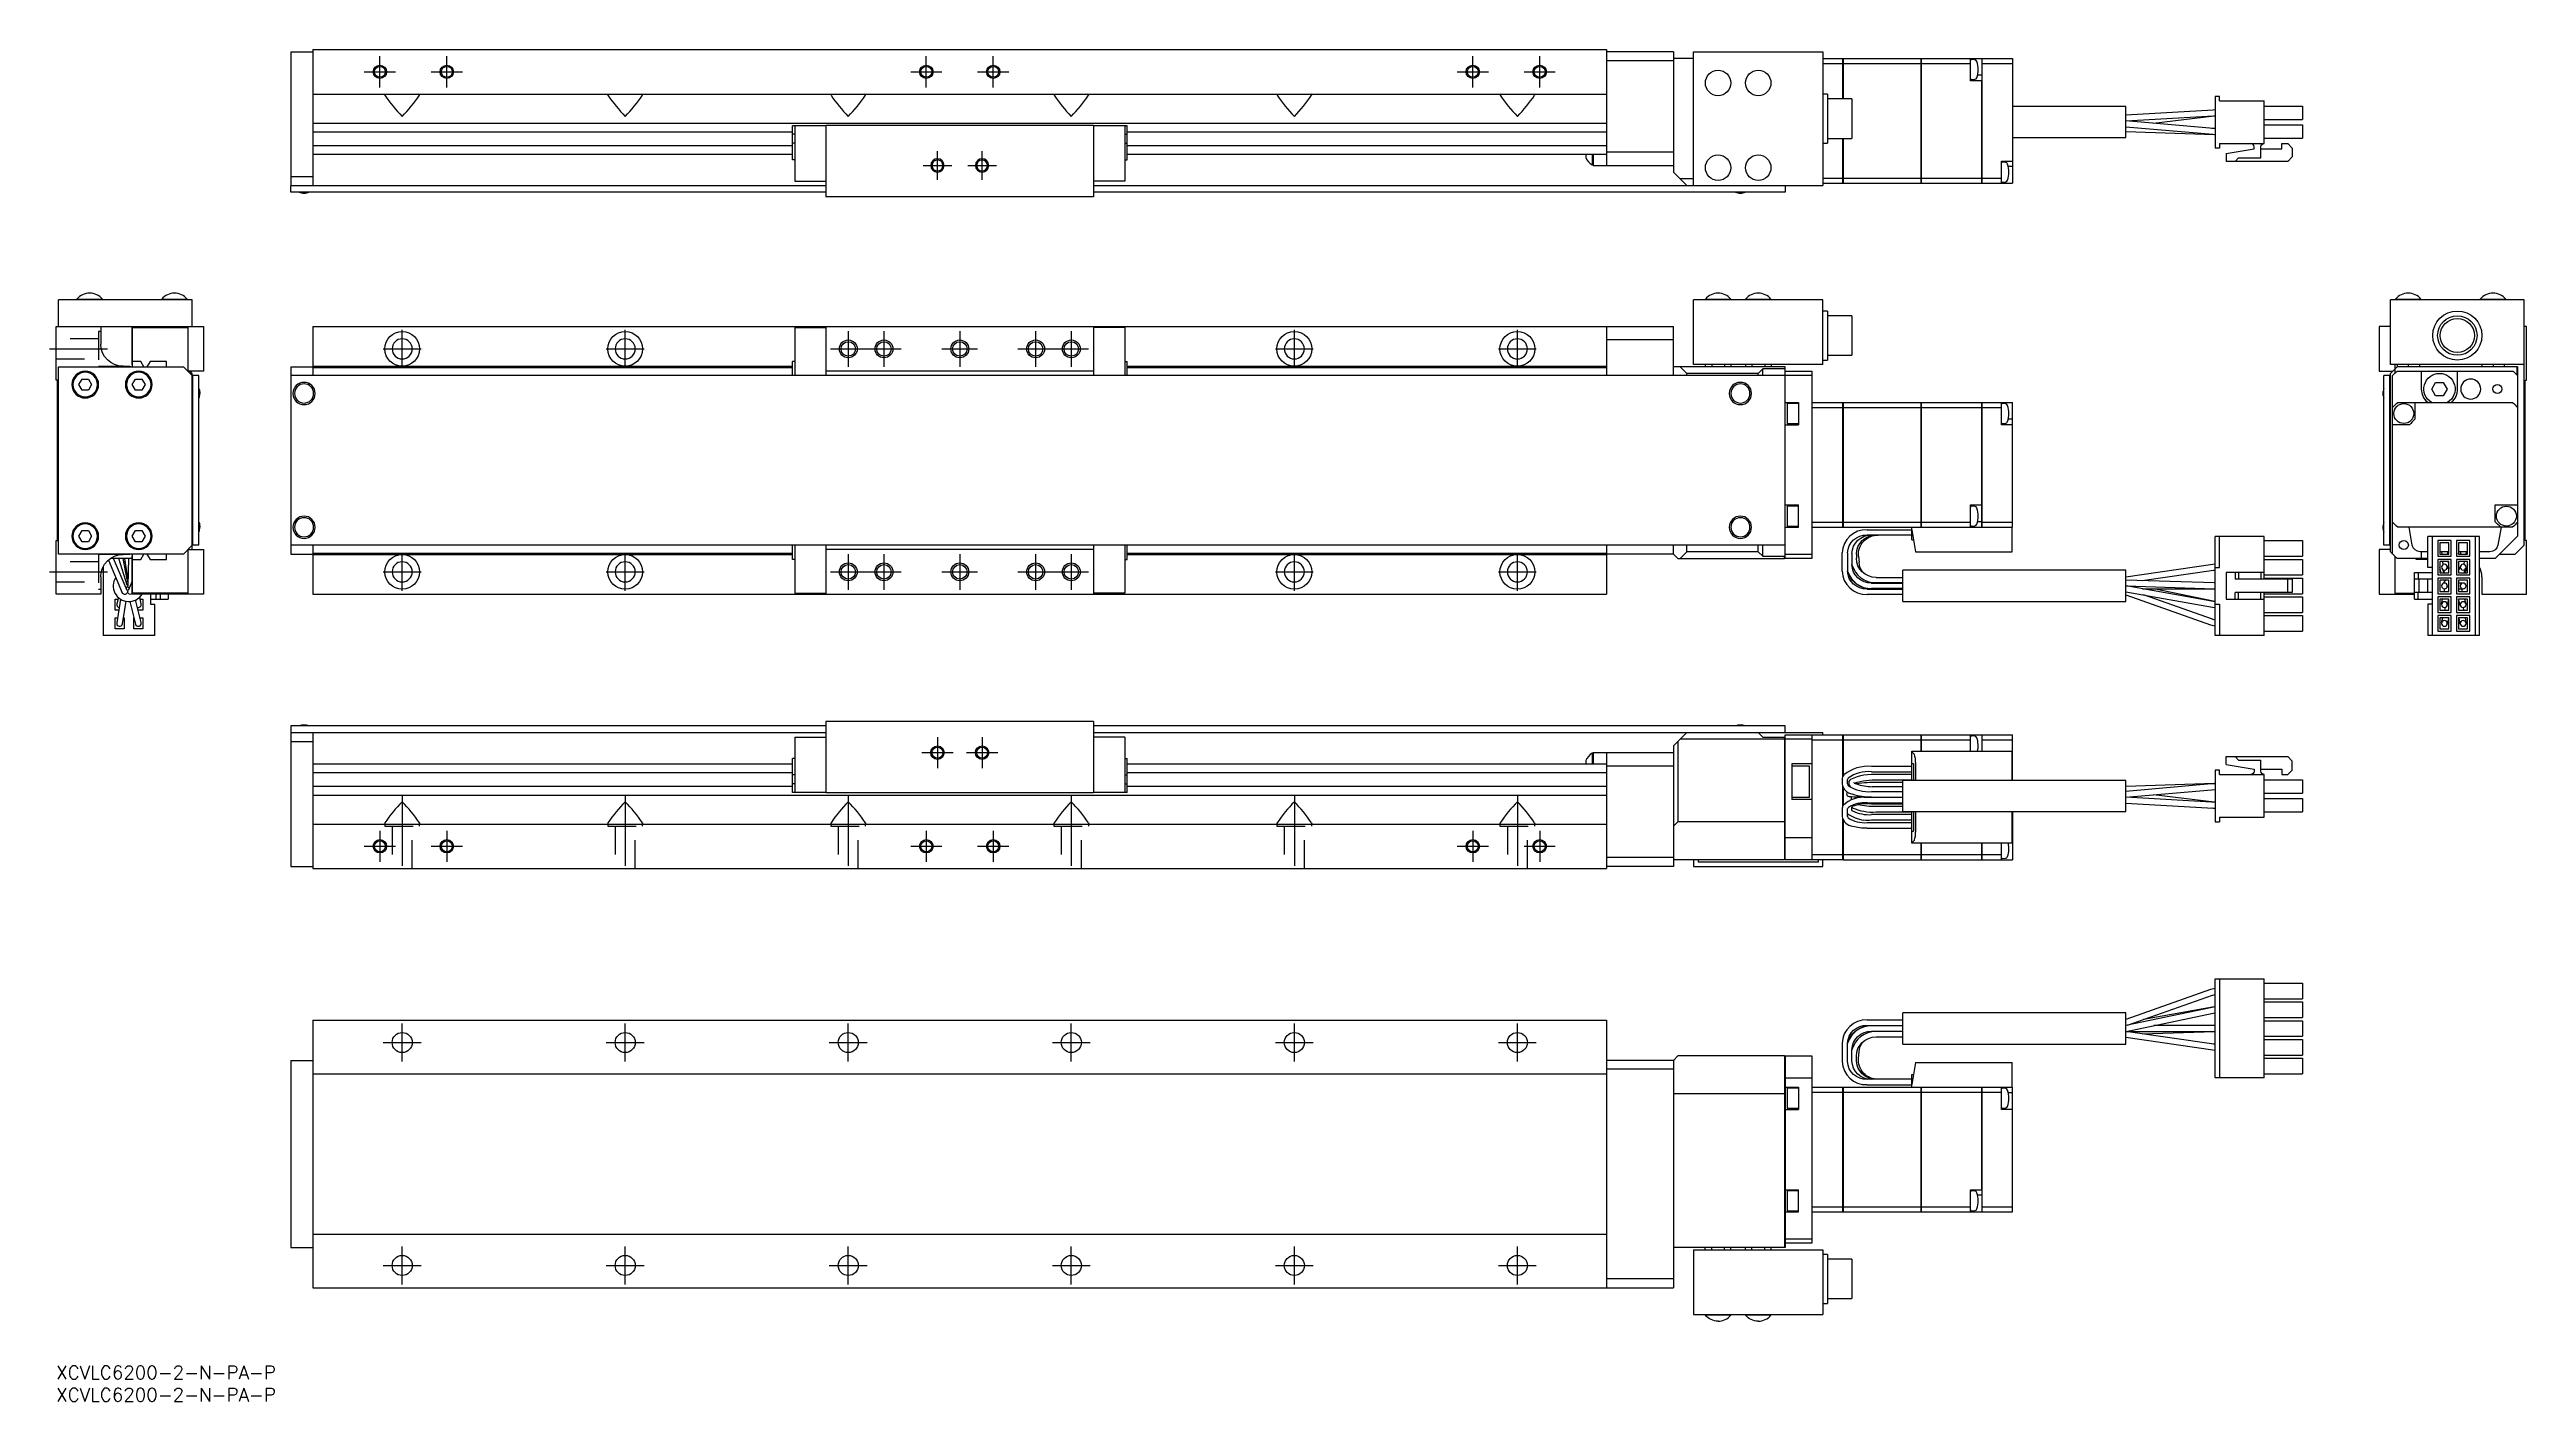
# Model space of a CAD drawing. Extents: x -2 to 554, y -8 to 295.
import ezdxf

# ---------------------------------------------------------------- set-up
doc = ezdxf.new("R2010")
doc.units = 0
doc.header["$LTSCALE"] = 0.5
doc.linetypes.add('CENTER', pattern=[50.8, 31.75, -6.35, 6.35, -6.35])
doc.linetypes.add('DASHED', pattern=[19.05, 12.7, -6.35])
for name, color, linetype in [('MSM_CENTER', 1, 'CENTER'), ('MSM_CONTINUOUS', 7, 'CONTINUOUS'), ('MSM_DASHED', 4, 'DASHED'), ('MSM_NARROW', 5, 'CONTINUOUS'), ('MSM_PART_NUMBER', 7, 'CONTINUOUS')]:
    doc.layers.add(name, color=color, linetype=linetype)
doc.styles.get("Standard").update_dxf_attribs({"font": 'txt.shx', "height": 3, "bigfont": 'bigfont.shx'})

msp = doc.modelspace()

# ---------------------------------------------------------------- texts
at = {"layer": 'MSM_PART_NUMBER'}
for p in [(0, -3), (0, -8)]:
    msp.add_text('XCVLC6200-2-N-PA-P', height=3, dxfattribs=at).set_placement(p)

# ---------------------------------------------------------------- linework, layer by layer
at = {"layer": 'MSM_CENTER'}
for p, q in [((69.06, 290.2), (76.06, 290.2)), ((72.56, 286.7), (72.56, 293.7)), ((84.06, 290.2), (91.06, 290.2)), ((87.56, 286.7), (87.56, 293.7)), ((191.56, 290.2), (198.56, 290.2)), ((195.06, 286.7), (195.06, 293.7)), ((206.56, 290.2), (213.56, 290.2)), ((210.06, 286.7), (210.06, 293.7)), ((314.06, 290.2), (321.06, 290.2)), ((317.56, 286.7), (317.56, 293.7)), ((329.06, 290.2), (336.06, 290.2)), ((332.56, 286.7), (332.56, 293.7)), ((197.56, 265.97), (197.56, 272.43)), ((207.56, 265.97), (207.56, 272.43)), ((194.33, 269.2), (200.79, 269.2)), ((204.33, 269.2), (210.79, 269.2)), ((-1.5, 228.06), (11.5, 228.06)), ((73.31, 228.06), (81.81, 228.06)), ((77.56, 223.81), (77.56, 232.31)), ((123.31, 228.06), (131.81, 228.06)), ((127.56, 223.81), (127.56, 232.31)), ((173.56, 228.06), (189.56, 228.06)), ((177.56, 232.06), (177.56, 224.06)), ((185.56, 232.06), (185.56, 224.06)), ((198.56, 228.06), (206.56, 228.06)), ((202.56, 232.06), (202.56, 224.06)), ((215.56, 228.06), (231.56, 228.06)), ((219.56, 232.06), (219.56, 224.06)), ((227.56, 232.06), (227.56, 224.06)), ((273.31, 228.06), (281.81, 228.06)), ((277.56, 223.81), (277.56, 232.31)), ((323.31, 228.06), (331.81, 228.06)), ((327.56, 223.81), (327.56, 232.31)), ((-1.5, 178.06), (11.5, 178.06)), ((73.31, 178.06), (81.81, 178.06)), ((77.56, 173.81), (77.56, 182.31)), ((123.31, 178.06), (131.81, 178.06)), ((127.56, 173.81), (127.56, 182.31)), ((173.56, 178.06), (189.56, 178.06)), ((177.56, 182.06), (177.56, 174.06)), ((185.56, 182.06), (185.56, 174.06)), ((198.56, 178.06), (206.56, 178.06)), ((202.56, 182.06), (202.56, 174.06)), ((215.56, 178.06), (231.56, 178.06)), ((219.56, 182.06), (219.56, 174.06)), ((227.56, 182.06), (227.56, 174.06)), ((273.31, 178.06), (281.81, 178.06)), ((277.56, 173.81), (277.56, 182.31)), ((323.31, 178.06), (331.81, 178.06)), ((327.56, 173.81), (327.56, 182.31)), ((197.56, 141.01), (197.56, 134.01)), ((207.56, 141.01), (207.56, 134.01)), ((194.06, 137.51), (201.06, 137.51)), ((204.06, 137.51), (211.06, 137.51)), ((77.56, 128.01), (77.56, 109.51)), ((127.56, 128.01), (127.56, 109.51)), ((177.56, 128.01), (177.56, 109.51)), ((227.56, 128.01), (227.56, 109.51)), ((277.56, 128.01), (277.56, 109.51)), ((327.56, 128.01), (327.56, 109.51)), ((72.56, 120.01), (72.56, 113.01)), ((87.56, 120.01), (87.56, 113.01)), ((195.06, 120.01), (195.06, 113.01)), ((210.06, 120.01), (210.06, 113.01)), ((317.56, 120.01), (317.56, 113.01)), ((332.56, 120.01), (332.56, 113.01)), ((69.06, 116.51), (76.06, 116.51)), ((84.06, 116.51), (91.06, 116.51)), ((191.56, 116.51), (198.56, 116.51)), ((206.56, 116.51), (213.56, 116.51)), ((314.06, 116.51), (321.06, 116.51)), ((329.06, 116.51), (336.06, 116.51)), ((73.31, 72.5), (81.81, 72.5)), ((77.56, 68.25), (77.56, 76.75)), ((123.31, 72.5), (131.81, 72.5)), ((127.56, 68.25), (127.56, 76.75)), ((173.31, 72.5), (181.81, 72.5)), ((177.56, 68.25), (177.56, 76.75)), ((223.31, 72.5), (231.81, 72.5)), ((227.56, 68.25), (227.56, 76.75)), ((273.31, 72.5), (281.81, 72.5)), ((277.56, 68.25), (277.56, 76.75)), ((323.31, 72.5), (331.81, 72.5)), ((327.56, 68.25), (327.56, 76.75)), ((73.31, 22.5), (81.81, 22.5)), ((77.56, 18.25), (77.56, 26.75)), ((123.31, 22.5), (131.81, 22.5)), ((127.56, 18.25), (127.56, 26.75)), ((173.31, 22.5), (181.81, 22.5)), ((177.56, 18.25), (177.56, 26.75)), ((223.31, 22.5), (231.81, 22.5)), ((227.56, 18.25), (227.56, 26.75)), ((273.31, 22.5), (281.81, 22.5)), ((277.56, 18.25), (277.56, 26.75)), ((323.31, 22.5), (331.81, 22.5)), ((327.56, 18.25), (327.56, 26.75))]:
    msp.add_line(p, q, dxfattribs=at)
at = {"layer": 'MSM_CONTINUOUS'}
for p, q in [((52.56, 294.7), (52.56, 264.7)), ((52.56, 294.7), (57.56, 294.7)), ((57.56, 295.2), (347.56, 295.2)), ((57.56, 295.2), (57.56, 264.7)), ((347.56, 295.2), (347.56, 269.2)), ((362.56, 294.7), (347.56, 294.7)), ((362.56, 294.7), (362.56, 267.7)), ((367.06, 264.7), (367.06, 294.7)), ((367.06, 294.7), (396.06, 294.7)), ((396.06, 294.7), (396.06, 264.7)), ((362.56, 292.7), (347.56, 292.7)), ((367.06, 293.2), (362.56, 293.2)), ((396.06, 293.2), (400.55, 293.2)), ((396.06, 292.05), (400.55, 292.05)), ((400.55, 284.13), (400.55, 293.2)), ((400.56, 293.2), (400.56, 284.13)), ((400.56, 293.2), (418.05, 293.2)), ((400.56, 292.05), (418.05, 292.05)), ((418.05, 265.2), (418.05, 293.2)), ((418.06, 293.19), (418.05, 293.19)), ((418.06, 292.04), (418.05, 292.04)), ((418.06, 293.2), (418.06, 265.2)), ((418.06, 293.2), (431.66, 293.2)), ((418.06, 292.05), (429.16, 292.05)), ((429.16, 288.2), (429.16, 293.2)), ((430.15, 292.87), (429.38, 292.94)), ((431.66, 289.45), (430.73, 289.45)), ((431.67, 293.2), (431.67, 265.2)), ((431.67, 293.2), (438.56, 293.2)), ((431.67, 292.05), (438.56, 292.05)), ((438.56, 293.2), (438.56, 265.2)), ((57.56, 285.2), (347.56, 285.2)), ((73.82, 285.2), (73.66, 285.07)), ((73.69, 284.95), (73.66, 285.08)), ((81.46, 285.08), (81.3, 285.2)), ((123.82, 285.2), (123.66, 285.07)), ((123.69, 284.95), (123.66, 285.08)), ((131.46, 285.08), (131.3, 285.2)), ((173.82, 285.2), (173.66, 285.07)), ((173.69, 284.95), (173.66, 285.08)), ((181.46, 285.08), (181.3, 285.2)), ((223.82, 285.2), (223.66, 285.07)), ((223.69, 284.95), (223.66, 285.08)), ((231.46, 285.08), (231.3, 285.2)), ((273.82, 285.2), (273.66, 285.07)), ((273.69, 284.95), (273.66, 285.08)), ((281.46, 285.08), (281.3, 285.2)), ((323.82, 285.2), (323.66, 285.07)), ((323.69, 284.95), (323.66, 285.08)), ((331.46, 285.08), (331.3, 285.2)), ((397.06, 285.2), (396.06, 285.2)), ((397.06, 285.2), (397.06, 274.2)), ((402.56, 284.13), (397.06, 284.13)), ((400.56, 284.27), (400.55, 284.26)), ((402.56, 284.13), (402.56, 275.28)), ((431.66, 288.2), (429.16, 288.2)), ((429.38, 288.47), (430.15, 288.54)), ((431.66, 265.2), (431.66, 288.2)), ((484.96, 284.7), (483.96, 284.7)), ((483.96, 284.7), (483.96, 273.1)), ((484.96, 283.7), (484.96, 284.7)), ((484.96, 283.7), (494.96, 283.7)), ((494.96, 274.1), (494.96, 283.7)), ((57.56, 278.7), (347.56, 278.7)), ((165.06, 270.5), (165.06, 278.1)), ((172.56, 278.1), (165.06, 278.1)), ((165.56, 278.1), (165.56, 265.7)), ((232.56, 278.2), (172.56, 278.2)), ((172.56, 278.2), (172.56, 262.2)), ((232.56, 278.2), (232.56, 262.2)), ((240.06, 278.1), (232.56, 278.1)), ((239.56, 278.1), (239.56, 265.7)), ((240.06, 270.5), (240.06, 278.1)), ((463.96, 282.44), (438.56, 282.44)), ((463.96, 275.44), (463.96, 282.44)), ((483.54, 281.63), (463.96, 280.51)), ((463.96, 279.2), (483.61, 280.33)), ((463.96, 277.9), (483.49, 276.19)), ((483.6, 277.49), (463.98, 279.2)), ((470.19, 278.66), (483.74, 280.32)), ((483.96, 281.65), (483.54, 281.63)), ((483.61, 280.33), (483.96, 280.35)), ((483.95, 280.34), (483.96, 280.34)), ((494.96, 282.5), (503.56, 282.5)), ((494.96, 279.5), (503.56, 279.5)), ((494.96, 278.3), (503.56, 278.3)), ((503.56, 282.5), (503.56, 279.5)), ((503.56, 278.3), (503.56, 275.3)), ((57.56, 276.74), (165.06, 276.74)), ((57.56, 273.67), (165.06, 273.67)), ((165.56, 276.23), (165.06, 276.23)), ((165.56, 274.18), (165.06, 274.18)), ((239.56, 276.23), (240.06, 276.23)), ((239.56, 274.18), (240.06, 274.18)), ((240.06, 276.74), (347.56, 276.74)), ((240.06, 273.67), (347.56, 273.67)), ((362.56, 272.2), (347.56, 272.2)), ((396.06, 274.2), (397.06, 274.2)), ((397.06, 275.28), (402.56, 275.28)), ((400.55, 265.2), (400.55, 275.28)), ((400.55, 274.5), (400.56, 274.48)), ((400.56, 275.28), (400.56, 265.2)), ((438.56, 275.44), (463.96, 275.44)), ((463.96, 276.81), (483.82, 276.16)), ((483.96, 277.47), (483.19, 277.52)), ((483.49, 276.19), (483.96, 276.16)), ((483.96, 277.46), (483.6, 277.49)), ((483.82, 276.16), (483.96, 276.15)), ((484.96, 273.1), (483.96, 273.1)), ((484.96, 274.1), (494.96, 274.1)), ((484.96, 274.1), (484.96, 273.1)), ((486.46, 271.9), (492.71, 272.9)), ((492.71, 272.9), (492.71, 273.35)), ((494.21, 270.9), (494.21, 273.35)), ((494.21, 272.9), (498.96, 272.9)), ((494.96, 275.3), (503.56, 275.3)), ((498.96, 272.9), (498.96, 274.1)), ((498.96, 274.1), (500.26, 274.1)), ((500.26, 274.1), (501.26, 273.1)), ((501.26, 273.1), (501.26, 271.1)), ((52.56, 266.7), (57.56, 266.7)), ((57.56, 271.7), (165.06, 271.7)), ((165.56, 270.5), (165.06, 270.5)), ((239.56, 270.5), (240.06, 270.5)), ((240.06, 271.7), (347.56, 271.7)), ((342.91, 271.7), (342.91, 270.99)), ((344.36, 271.7), (344.36, 269.34)), ((344.36, 269.34), (344.56, 269.34)), ((344.56, 271.7), (344.56, 269.2)), ((344.56, 269.2), (362.56, 269.2)), ((365.56, 264.7), (362.56, 267.7)), ((436.06, 265.2), (436.06, 270.2)), ((436.06, 270.2), (438.56, 270.2)), ((437.04, 269.87), (436.27, 269.94)), ((438.56, 268.95), (437.62, 268.95)), ((486.46, 271.9), (486.46, 270.1)), ((500.26, 270.1), (486.46, 270.1)), ((488.46, 270.1), (489.26, 270.9)), ((489.26, 270.9), (494.21, 270.9)), ((501.26, 271.1), (500.26, 270.1)), ((52.56, 264.7), (172.56, 264.7)), ((52.56, 264.6), (52.66, 264.7)), ((52.56, 263.2), (52.56, 264.6)), ((172.56, 263.2), (52.56, 263.2)), ((165.56, 265.7), (172.56, 265.7)), ((232.56, 262.2), (172.56, 262.2)), ((239.56, 265.7), (232.56, 265.7)), ((232.56, 264.7), (396.06, 264.7)), ((387.56, 263.2), (232.56, 263.2)), ((367.06, 266.2), (364.06, 266.2)), ((387.46, 264.7), (387.56, 264.6)), ((387.56, 264.6), (387.56, 263.2)), ((396.06, 266.36), (400.55, 266.36)), ((396.06, 265.2), (400.55, 265.2)), ((400.56, 266.36), (418.05, 266.36)), ((400.56, 265.2), (418.05, 265.2)), ((418.06, 266.36), (418.05, 266.36)), ((418.06, 265.21), (418.05, 265.21)), ((418.06, 266.36), (431.66, 266.36)), ((418.06, 265.2), (431.66, 265.2)), ((431.67, 266.36), (436.06, 266.36)), ((431.67, 265.2), (438.56, 265.2)), ((436.27, 265.47), (437.04, 265.54)), ((0.5, 233.06), (0.5, 239.06)), ((30.5, 239.06), (0.5, 239.06)), ((4.65, 239.22), (10.35, 239.22)), ((4.65, 239.22), (4.65, 239.06)), ((10.35, 239.06), (10.35, 239.22)), ((23.65, 239.22), (29.35, 239.22)), ((23.65, 239.22), (23.65, 239.06)), ((29.35, 239.06), (29.35, 239.22)), ((30.5, 233.06), (30.5, 239.06)), ((367.06, 224.56), (367.06, 239.06)), ((396.06, 239.06), (367.06, 239.06)), ((369.71, 239.22), (375.41, 239.22)), ((369.71, 239.22), (369.71, 239.06)), ((375.41, 239.06), (375.41, 239.22)), ((378.71, 239.22), (384.41, 239.22)), ((378.71, 239.22), (378.71, 239.06)), ((384.41, 239.06), (384.41, 239.22)), ((396.06, 224.56), (396.06, 239.06)), ((523.28, 224.56), (523.28, 239.06)), ((553.28, 239.06), (523.28, 239.06)), ((524.43, 239.22), (530.13, 239.22)), ((524.43, 239.22), (524.43, 239.06)), ((530.13, 239.06), (530.13, 239.22)), ((543.43, 239.22), (549.13, 239.22)), ((543.43, 239.22), (543.43, 239.06)), ((549.13, 239.06), (549.13, 239.22)), ((553.28, 184.06), (553.28, 239.06)), ((397.06, 236.56), (396.06, 236.56)), ((397.06, 236.56), (397.06, 225.56)), ((402.56, 235.49), (397.06, 235.49)), ((402.56, 235.49), (402.56, 226.64)), ((0, 233.06), (33, 233.06)), ((0, 221.06), (0, 233.06)), ((10, 233.06), (10, 229.16)), ((17, 224.46), (17, 233.06)), ((17.1, 224.06), (17.1, 232.86)), ((17.1, 232.86), (29.5, 232.86)), ((29.5, 232.86), (29.5, 223.06)), ((33, 233.06), (33, 223.06)), ((57.56, 233.06), (57.56, 222.06)), ((57.56, 233.06), (362.56, 233.06)), ((165.56, 232.86), (172.56, 232.86)), ((165.56, 232.86), (165.56, 222.06)), ((172.56, 233.06), (172.56, 222.06)), ((232.56, 233.06), (232.56, 222.06)), ((239.56, 232.86), (232.56, 232.86)), ((239.56, 232.86), (239.56, 222.06)), ((347.56, 233.06), (347.56, 222.06)), ((362.56, 230.06), (347.56, 230.06)), ((362.56, 222.06), (362.56, 233.06)), ((523.28, 233.06), (520.78, 233.06)), ((520.78, 233.06), (520.78, 223.06)), ((553.78, 233.06), (553.28, 233.06)), ((553.78, 221.06), (553.78, 233.06)), ((0.5, 182.06), (0.5, 224.06)), ((0.5, 224.06), (28.5, 224.06)), ((15, 224.16), (16.5, 224.16)), ((16.5, 224.16), (16.5, 224.06)), ((17.1, 224.46), (17, 224.46)), ((18.97, 225.26), (17.1, 225.26)), ((19.66, 224.07), (18.97, 225.26)), ((21.03, 225.26), (20.34, 224.07)), ((24.7, 225.26), (21.03, 225.26)), ((24.7, 224.06), (24.7, 225.26)), ((28.5, 224.06), (30.5, 222.06)), ((33, 223.06), (29.7, 223.06)), ((29.7, 223.06), (29.7, 222.86)), ((30.5, 222.56), (30, 223.06)), ((30.5, 183.06), (30.5, 222.56)), ((52.56, 224.06), (52.56, 182.06)), ((52.56, 224.06), (57.56, 224.06)), ((57.56, 224.16), (165.06, 224.16)), ((57.56, 223.86), (165.06, 223.86)), ((165.56, 225.26), (165.06, 225.26)), ((165.06, 222.06), (165.06, 225.26)), ((232.56, 223.06), (172.56, 223.06)), ((239.56, 225.26), (240.06, 225.26)), ((240.06, 222.06), (240.06, 225.26)), ((240.06, 224.16), (347.56, 224.16)), ((240.06, 223.86), (347.56, 223.86)), ((387.56, 224.06), (362.56, 224.06)), ((365.56, 222.56), (364.06, 224.06)), ((381.56, 222.56), (365.56, 222.56)), ((365.56, 222.06), (365.56, 222.56)), ((396.06, 224.56), (367.06, 224.56)), ((369.67, 224.56), (369.67, 224.06)), ((371.12, 224.56), (371.12, 224.06)), ((374, 224.56), (374, 224.06)), ((375.45, 224.56), (375.45, 224.06)), ((378.67, 224.56), (378.67, 224.06)), ((380.12, 224.56), (380.12, 224.06)), ((382.56, 223.56), (381.56, 222.56)), ((381.56, 222.06), (381.56, 222.56)), ((387.56, 223.56), (382.56, 223.56)), ((382.56, 222.06), (382.56, 223.56)), ((383, 224.56), (383, 224.06)), ((384.45, 224.56), (384.45, 224.06)), ((387.56, 181.06), (387.56, 224.06)), ((387.56, 223.06), (393.56, 223.06)), ((393.56, 223.06), (393.56, 181.06)), ((396.06, 225.56), (397.06, 225.56)), ((397.06, 226.64), (402.56, 226.64)), ((520.78, 223.06), (523.78, 223.06)), ((553.28, 224.56), (523.28, 224.56)), ((524.78, 224.06), (523.28, 222.56)), ((523.28, 182.56), (523.28, 222.56)), ((524.78, 223.06), (523.78, 222.06)), ((524.28, 224.56), (524.28, 222.56)), ((524.78, 224.56), (524.78, 224.06)), ((551.78, 224.06), (524.78, 224.06)), ((524.78, 223.06), (550.78, 223.06)), ((527.28, 224.56), (527.28, 224.06)), ((529.78, 224.56), (529.78, 224.06)), ((530.28, 219.06), (530.28, 223.06)), ((538.28, 223.06), (538.28, 219.06)), ((543.78, 224.56), (543.78, 224.06)), ((546.28, 224.56), (546.28, 224.06)), ((548.78, 224.56), (548.78, 224.06)), ((551.78, 222.06), (550.78, 223.06)), ((551.68, 222.16), (551.68, 224.06)), ((551.78, 224.06), (551.78, 214.95)), ((0.3, 221.06), (0, 221.06)), ((0.3, 185.06), (0.3, 221.06)), ((5.06, 220.06), (5.78, 221.31)), ((5.78, 218.81), (5.06, 220.06)), ((5.78, 221.31), (7.22, 221.31)), ((7.22, 218.81), (5.78, 218.81)), ((7.22, 221.31), (7.94, 220.06)), ((7.94, 220.06), (7.22, 218.81)), ((17.06, 220.06), (17.78, 221.31)), ((17.78, 218.81), (17.06, 220.06)), ((17.78, 221.31), (19.22, 221.31)), ((19.22, 218.81), (17.78, 218.81)), ((19.22, 221.31), (19.94, 220.06)), ((19.94, 220.06), (19.22, 218.81)), ((32, 222.06), (30.5, 222.06)), ((30.6, 184.06), (30.6, 222.06)), ((32, 184.06), (32, 222.06)), ((393.56, 222.06), (52.56, 222.06)), ((521.78, 184.06), (521.78, 222.06)), ((523.28, 222.06), (521.78, 222.06)), ((523.18, 184.06), (523.18, 222.06)), ((523.78, 214.95), (523.78, 222.06)), ((532.55, 219.06), (533.41, 220.56)), ((533.41, 217.56), (532.55, 219.06)), ((533.41, 220.56), (535.14, 220.56)), ((535.14, 217.56), (533.41, 217.56)), ((535.14, 220.56), (536.01, 219.06)), ((536.01, 219.06), (535.14, 217.56)), ((553.48, 221.06), (553.78, 221.06)), ((553.48, 185.06), (553.48, 221.06)), ((387.56, 216.06), (390.56, 216.06)), ((387.56, 211.06), (390.56, 211.06)), ((388.06, 215.81), (388.06, 211.31)), ((390.56, 215.81), (388.06, 215.81)), ((388.06, 211.31), (390.56, 211.31)), ((390.56, 216.06), (390.56, 211.06)), ((393.56, 216.06), (400.55, 216.06)), ((393.56, 214.91), (400.55, 214.91)), ((400.55, 188.06), (400.55, 216.06)), ((400.56, 216.06), (418.05, 216.06)), ((400.56, 216.06), (400.56, 188.06)), ((400.56, 214.91), (418.05, 214.91)), ((418.05, 188.06), (418.05, 216.06)), ((418.06, 216.05), (418.05, 216.05)), ((418.06, 214.9), (418.05, 214.9)), ((418.06, 216.06), (431.66, 216.06)), ((418.06, 216.06), (418.06, 188.06)), ((418.06, 214.91), (431.66, 214.91)), ((431.66, 188.06), (431.66, 216.06)), ((431.67, 216.06), (431.67, 188.06)), ((431.67, 216.06), (438.56, 216.06)), ((431.67, 214.91), (436.06, 214.91)), ((436.06, 211.06), (436.06, 216.06)), ((438.56, 211.06), (436.06, 211.06)), ((437.04, 215.73), (436.27, 215.79)), ((436.27, 211.33), (437.04, 211.4)), ((438.56, 212.31), (437.62, 212.31)), ((438.56, 188.06), (438.56, 216.06)), ((523.78, 189.22), (523.78, 214.91)), ((527.53, 211.06), (523.78, 211.06)), ((524.93, 216.06), (550.62, 216.06)), ((528.78, 216.06), (528.78, 212.31)), ((551.78, 214.91), (551.78, 189.22)), ((387.56, 193.06), (390.56, 193.06)), ((388.06, 192.81), (388.06, 188.31)), ((390.56, 192.81), (388.06, 192.81)), ((390.56, 188.06), (390.56, 193.06)), ((393.56, 189.22), (400.55, 189.22)), ((400.56, 189.22), (418.05, 189.22)), ((418.06, 189.22), (418.05, 189.22)), ((418.06, 189.22), (429.16, 189.22)), ((429.16, 193.06), (431.66, 193.06)), ((429.16, 188.06), (429.16, 193.06)), ((430.15, 192.73), (429.38, 192.79)), ((431.66, 189.31), (430.73, 189.31)), ((431.67, 189.22), (438.56, 189.22)), ((523.78, 182.06), (523.78, 189.17)), ((546.78, 193.06), (551.78, 193.06)), ((546.78, 189.31), (546.78, 193.06)), ((551.78, 189.17), (551.78, 186.06)), ((0, 185.06), (0.3, 185.06)), ((0, 173.06), (0, 185.06)), ((5.06, 186.06), (5.78, 187.31)), ((5.78, 184.81), (5.06, 186.06)), ((5.78, 187.31), (7.22, 187.31)), ((7.22, 184.81), (5.78, 184.81)), ((7.22, 187.31), (7.94, 186.06)), ((7.94, 186.06), (7.22, 184.81)), ((17.06, 186.06), (17.78, 187.31)), ((17.78, 184.81), (17.06, 186.06)), ((17.78, 187.31), (19.22, 187.31)), ((19.22, 184.81), (17.78, 184.81)), ((19.22, 187.31), (19.94, 186.06)), ((19.94, 186.06), (19.22, 184.81)), ((30.5, 184.06), (28.5, 182.06)), ((29.7, 183.26), (29.7, 183.06)), ((32, 184.06), (30.5, 184.06)), ((387.56, 184.06), (52.56, 184.06)), ((57.56, 184.06), (57.56, 173.06)), ((165.06, 180.86), (165.06, 184.06)), ((165.56, 184.06), (165.56, 173.26)), ((172.56, 184.06), (172.56, 173.06)), ((232.56, 184.06), (232.56, 173.06)), ((239.56, 184.06), (239.56, 173.26)), ((240.06, 180.86), (240.06, 184.06)), ((347.56, 184.06), (347.56, 173.06)), ((362.56, 182.06), (362.56, 184.06)), ((365.56, 182.56), (365.56, 184.06)), ((381.56, 182.56), (381.56, 184.06)), ((382.56, 181.56), (382.56, 184.06)), ((387.56, 188.06), (390.56, 188.06)), ((388.06, 188.31), (390.56, 188.31)), ((393.56, 188.06), (400.55, 188.06)), ((400.56, 188.06), (438.56, 188.06)), ((405.96, 187.51), (415.96, 187.51)), ((415.96, 186.31), (405.96, 186.31)), ((408.44, 186.31), (408.2, 186.31)), ((415.96, 185.26), (415.96, 188.06)), ((415.96, 187.46), (416.82, 182.56)), ((415.96, 185.26), (416.35, 185.26)), ((418.06, 188.07), (418.05, 188.07)), ((429.38, 188.33), (430.15, 188.4)), ((438.46, 182.56), (438.46, 188.06)), ((483.96, 163.81), (483.96, 186.01)), ((494.96, 186.01), (483.96, 186.01)), ((484.96, 179.01), (484.96, 186.01)), ((494.96, 176.41), (494.96, 186.01)), ((494.96, 185.06), (503.56, 185.06)), ((503.56, 185.06), (503.56, 181.56)), ((523.28, 184.06), (521.78, 184.06)), ((550.62, 188.06), (524.93, 188.06)), ((528.19, 184.05), (527.48, 188.06)), ((531.68, 179.01), (531.68, 186.01)), ((543.28, 186.01), (531.68, 186.01)), ((532.68, 163.81), (532.68, 186.01)), ((533.88, 185.06), (533.88, 181.56)), ((536.88, 185.06), (533.88, 185.06)), ((536.38, 184.56), (534.38, 184.56)), ((534.38, 184.56), (534.38, 182.06)), ((536.38, 182.06), (536.38, 184.56)), ((536.88, 181.56), (536.88, 185.06)), ((538.08, 185.06), (538.08, 181.56)), ((541.08, 185.06), (538.08, 185.06)), ((538.58, 184.56), (538.58, 182.06)), ((540.58, 184.56), (538.58, 184.56)), ((540.58, 182.06), (540.58, 184.56)), ((541.08, 181.56), (541.08, 185.06)), ((542.28, 186.01), (542.28, 163.81)), ((543.28, 163.81), (543.28, 186.01)), ((546.78, 181.06), (551.78, 186.06)), ((548.08, 188.06), (547.37, 184.05)), ((551.28, 182.06), (553.28, 184.06)), ((553.78, 185.06), (553.48, 185.06)), ((553.78, 173.06), (553.78, 185.06)), ((28.5, 182.06), (0.5, 182.06)), ((10.5, 179.15), (10.5, 163.81)), ((11.69, 180.71), (14.8, 173.38)), ((17, 181.06), (12.14, 181.06)), ((12.14, 181.06), (12.14, 181.06)), ((15.9, 173.85), (12.84, 181.06)), ((15.92, 175.1), (14.01, 181.06)), ((16.5, 181.96), (15, 181.96)), ((15.94, 176.33), (15.03, 181.06)), ((15.17, 180.36), (15.2, 180.36)), ((15.2, 180.36), (15.2, 180.18)), ((15.34, 181.06), (16.06, 176.13)), ((16.18, 181.06), (16.05, 174.93)), ((16.5, 182.06), (16.5, 181.96)), ((17, 173.06), (17, 181.66)), ((17, 181.66), (17.1, 181.66)), ((17.1, 173.26), (17.1, 182.06)), ((17.1, 180.86), (18.97, 180.86)), ((18.97, 180.86), (19.66, 182.06)), ((20.34, 182.06), (21.03, 180.86)), ((21.03, 180.86), (24.7, 180.86)), ((24.7, 180.86), (24.7, 182.06)), ((29.5, 183.06), (29.5, 173.26)), ((29.7, 183.06), (33, 183.06)), ((33, 183.06), (33, 173.06)), ((52.56, 182.06), (57.56, 182.06)), ((57.56, 182.26), (165.06, 182.26)), ((57.56, 181.96), (165.06, 181.96)), ((165.56, 180.86), (165.06, 180.86)), ((232.56, 183.06), (172.56, 183.06)), ((239.56, 180.86), (240.06, 180.86)), ((240.06, 182.26), (347.56, 182.26)), ((240.06, 181.96), (347.56, 181.96)), ((362.56, 182.06), (347.56, 182.06)), ((362.56, 182.06), (363.56, 181.06)), ((363.56, 181.06), (387.46, 181.06)), ((364.06, 181.06), (365.56, 182.56)), ((381.56, 182.56), (365.56, 182.56)), ((381.56, 182.56), (382.56, 181.56)), ((382.56, 181.56), (387.47, 181.56)), ((387.47, 181.07), (387.46, 181.06)), ((387.56, 181.69), (387.47, 181.56)), ((387.47, 181.07), (387.47, 181.56)), ((387.47, 181.07), (387.56, 181.16)), ((387.56, 182.06), (393.56, 182.06)), ((393.56, 181.06), (387.56, 181.06)), ((400.36, 178.22), (400.36, 182.31)), ((401.56, 182.31), (401.56, 178.22)), ((401.57, 178.22), (401.56, 178.25)), ((402.56, 182.15), (402.56, 179.67)), ((403.56, 182), (403.56, 181.12)), ((404.04, 181.55), (404.16, 180.16)), ((413.96, 171.41), (413.96, 178.41)), ((463.96, 178.41), (413.96, 178.41)), ((416.82, 182.56), (438.46, 182.56)), ((483.48, 179.7), (463.96, 176.87)), ((463.96, 171.41), (463.96, 178.41)), ((467.66, 176.09), (483.64, 178.41)), ((483.96, 179.75), (483.45, 179.7)), ((483.64, 178.41), (483.96, 178.45)), ((483.96, 179.01), (484.96, 179.01)), ((486.46, 177.91), (486.46, 171.91)), ((494.96, 177.91), (486.46, 177.91)), ((488.46, 177.91), (488.46, 176.41)), ((489.26, 177.91), (489.26, 176.41)), ((494.21, 177.91), (494.21, 176.41)), ((494.96, 181.56), (503.56, 181.56)), ((494.96, 180.86), (503.56, 180.86)), ((503.56, 180.86), (503.56, 177.36)), ((523.28, 183.06), (520.78, 183.06)), ((520.78, 183.06), (520.78, 173.06)), ((523.28, 182.56), (524.78, 181.06)), ((524.28, 181.56), (524.28, 173.26)), ((531.68, 181.06), (524.78, 181.06)), ((528.68, 177.91), (532.68, 177.91)), ((528.68, 171.91), (528.68, 177.91)), ((529.08, 180.86), (529.08, 181.06)), ((531.68, 180.86), (529.08, 180.86)), ((529.48, 177.91), (529.48, 176.41)), ((531.68, 182.56), (529.96, 182.56)), ((530.28, 181.06), (530.28, 182.56)), ((532.68, 179.01), (531.68, 179.01)), ((533.88, 181.56), (536.88, 181.56)), ((533.88, 180.86), (533.88, 177.36)), ((536.88, 180.86), (533.88, 180.86)), ((536.38, 182.56), (534.38, 182.56)), ((534.38, 182.06), (536.38, 182.06)), ((536.38, 180.36), (534.38, 180.36)), ((534.38, 180.36), (534.38, 177.86)), ((534.63, 177.86), (534.38, 179.05)), ((534.6, 178.04), (534.38, 178.56)), ((534.38, 177.86), (536.38, 177.86)), ((534.82, 178.78), (535.37, 177.86)), ((534.88, 182.06), (534.84, 182.56)), ((535.08, 179.69), (535.03, 180.36)), ((535.24, 177.86), (535.21, 178.12)), ((536.38, 178.71), (535.93, 179.45)), ((536.05, 182.56), (536.09, 182.06)), ((536.23, 180.36), (536.37, 178.73)), ((536.38, 182.19), (536.37, 182.56)), ((536.38, 177.86), (536.38, 180.36)), ((536.88, 177.36), (536.88, 180.86)), ((538.08, 181.56), (541.08, 181.56)), ((541.08, 180.86), (538.08, 180.86)), ((538.08, 180.86), (538.08, 177.36)), ((540.58, 182.56), (538.58, 182.56)), ((538.58, 182.06), (538.65, 182.56)), ((538.58, 182.06), (540.58, 182.06)), ((540.58, 180.36), (538.58, 180.36)), ((538.58, 180.36), (538.58, 177.86)), ((538.58, 180.18), (538.61, 180.36)), ((538.97, 179.35), (538.58, 178.35)), ((538.58, 177.86), (540.58, 177.86)), ((539.03, 182.56), (538.94, 182.06)), ((539.83, 180.36), (539.72, 179.75)), ((539.78, 177.86), (540.18, 178.87)), ((540.58, 179.65), (540.01, 177.86)), ((540.26, 182.56), (540.16, 182.06)), ((540.58, 177.86), (540.58, 180.36)), ((541.08, 177.36), (541.08, 180.86)), ((545.6, 182.56), (543.28, 182.56)), ((546.78, 181.06), (543.28, 181.06)), ((547.78, 182.06), (551.28, 182.06)), ((10, 173.06), (0, 173.06)), ((10, 176.96), (10, 173.06)), ((13.96, 172.28), (13.57, 170.88)), ((17, 175.97), (16.1, 173.85)), ((33, 173.06), (17, 173.06)), ((29.5, 173.26), (17.1, 173.26)), ((19.04, 170.83), (18.74, 172.44)), ((21.1, 173.06), (21.1, 170.81)), ((22.3, 173.06), (22.3, 171.91)), ((23.3, 173.06), (23.3, 171.91)), ((25.1, 173.06), (25.1, 171.91)), ((57.56, 173.06), (347.56, 173.06)), ((165.56, 173.26), (172.56, 173.26)), ((239.56, 173.26), (232.56, 173.26)), ((405.96, 174.21), (413.96, 174.21)), ((413.96, 173.01), (405.96, 173.01)), ((406.25, 175.67), (406.22, 175.67)), ((406.22, 175.67), (406.25, 175.67)), ((406.96, 175.61), (406.25, 175.67)), ((406.25, 175.67), (407.46, 175.51)), ((413.96, 175.61), (406.96, 175.61)), ((406.96, 175.51), (413.96, 175.51)), ((413.96, 174.31), (406.96, 174.31)), ((407.96, 176.81), (413.96, 176.81)), ((483.87, 175.57), (463.96, 176.21)), ((463.96, 174.91), (483.82, 174.27)), ((463.96, 173.6), (483.41, 170.15)), ((463.96, 172.92), (482.92, 166.19)), ((483.63, 171.43), (464.03, 174.91)), ((467.68, 174.26), (483.96, 174.26)), ((483.36, 167.42), (467.9, 172.9)), ((483.57, 171.46), (470.22, 174.26)), ((483.82, 174.27), (483.96, 174.26)), ((483.96, 175.56), (483.87, 175.57)), ((501.26, 176.41), (488.46, 176.41)), ((488.46, 171.91), (488.46, 173.41)), ((501.26, 173.41), (488.46, 173.41)), ((489.26, 171.91), (489.26, 173.41)), ((494.21, 171.91), (494.21, 173.41)), ((494.96, 177.36), (503.56, 177.36)), ((494.96, 176.66), (503.56, 176.66)), ((494.96, 163.81), (494.96, 173.41)), ((494.96, 173.16), (503.56, 173.16)), ((494.96, 172.46), (503.56, 172.46)), ((500.26, 173.41), (500.26, 176.41)), ((501.26, 176.41), (501.26, 173.41)), ((503.56, 176.66), (503.56, 173.16)), ((503.56, 172.46), (503.56, 168.96)), ((520.78, 173.06), (528.68, 173.06)), ((524.28, 173.26), (528.68, 173.26)), ((532.68, 176.41), (528.68, 176.41)), ((532.68, 173.41), (528.68, 173.41)), ((529.48, 171.91), (529.48, 173.41)), ((529.68, 176.41), (529.68, 173.41)), ((531.68, 173.41), (531.68, 176.41)), ((533.88, 177.36), (536.88, 177.36)), ((533.88, 176.66), (533.88, 173.16)), ((536.88, 176.66), (533.88, 176.66)), ((533.88, 173.16), (536.88, 173.16)), ((533.88, 172.46), (533.88, 168.96)), ((536.88, 172.46), (533.88, 172.46)), ((536.38, 176.16), (534.38, 176.16)), ((534.38, 176.16), (534.38, 173.66)), ((534.38, 173.66), (536.38, 173.66)), ((535.64, 176.09), (534.92, 175.38)), ((535.37, 174.26), (535.26, 173.66)), ((535.84, 174.46), (536.38, 174.99)), ((536.38, 173.66), (536.38, 176.16)), ((536.88, 173.16), (536.88, 176.66)), ((536.88, 168.96), (536.88, 172.46)), ((538.08, 177.36), (541.08, 177.36)), ((541.08, 176.66), (538.08, 176.66)), ((538.08, 176.66), (538.08, 173.16)), ((538.08, 173.16), (541.08, 173.16)), ((538.08, 172.46), (538.08, 168.96)), ((541.08, 172.46), (538.08, 172.46)), ((538.58, 176.16), (538.58, 173.66)), ((540.58, 176.16), (538.58, 176.16)), ((539.58, 175.56), (538.58, 175.56)), ((538.58, 174.26), (539.58, 174.26)), ((538.58, 173.66), (540.58, 173.66)), ((539.44, 173.66), (539.28, 174.26)), ((540.58, 173.66), (540.58, 176.16)), ((541.08, 173.16), (541.08, 176.66)), ((541.08, 168.96), (541.08, 172.46)), ((543.78, 176.96), (543.78, 173.06)), ((543.78, 173.06), (553.78, 173.06)), ((13.2, 171.96), (13.87, 171.96)), ((13.2, 169.46), (13.2, 171.96)), ((14.02, 169.46), (13.2, 169.46)), ((13.2, 167.76), (13.75, 167.76)), ((13.2, 165.26), (13.2, 167.76)), ((14.42, 171.94), (13.56, 166.62)), ((14.84, 166.41), (15.66, 171.47)), ((15.06, 167.76), (15.2, 167.76)), ((15.2, 167.76), (15.2, 165.26)), ((16.52, 171.42), (17.77, 166.36)), ((17.4, 165.26), (17.4, 167.76)), ((17.4, 167.76), (17.42, 167.76)), ((19.03, 166.67), (17.78, 171.76)), ((19.4, 169.46), (18.34, 169.46)), ((18.76, 167.76), (19.4, 167.76)), ((18.83, 171.96), (19.4, 171.96)), ((19.4, 171.96), (19.4, 169.46)), ((19.4, 167.76), (19.4, 165.26)), ((21.1, 171.91), (23.3, 171.91)), ((21.1, 170.81), (22.1, 170.81)), ((22.1, 163.81), (22.1, 170.81)), ((23.3, 171.91), (25.1, 171.91)), ((413.96, 171.41), (463.96, 171.41)), ((483.96, 167.25), (483.35, 167.42)), ((483.41, 170.15), (483.96, 170.08)), ((483.96, 171.4), (483.57, 171.46)), ((483.96, 171.39), (483.63, 171.43)), ((483.96, 170.81), (484.96, 170.81)), ((484.96, 170.81), (484.96, 163.81)), ((486.46, 171.91), (494.96, 171.91)), ((494.96, 168.96), (503.56, 168.96)), ((494.96, 168.26), (503.56, 168.26)), ((503.56, 168.26), (503.56, 164.76)), ((528.68, 171.91), (532.68, 171.91)), ((532.68, 170.81), (531.68, 170.81)), ((531.68, 170.81), (531.68, 163.81)), ((533.88, 168.96), (536.88, 168.96)), ((533.88, 168.26), (533.88, 164.76)), ((536.88, 168.26), (533.88, 168.26)), ((536.38, 171.96), (534.38, 171.96)), ((534.38, 171.96), (534.38, 169.46)), ((534.38, 169.46), (536.38, 169.46)), ((536.38, 167.76), (534.38, 167.76)), ((534.38, 167.76), (534.38, 165.26)), ((534.74, 170.83), (534.95, 171.96)), ((534.75, 166.67), (535.02, 167.76)), ((535.59, 170.1), (535.44, 169.46)), ((536.35, 167.76), (536.01, 166.36)), ((536.27, 171.96), (536.02, 170.6)), ((536.38, 169.46), (536.38, 171.96)), ((536.38, 165.26), (536.38, 167.76)), ((536.88, 164.76), (536.88, 168.26)), ((538.08, 168.96), (541.08, 168.96)), ((541.08, 168.26), (538.08, 168.26)), ((538.08, 168.26), (538.08, 164.76)), ((540.58, 171.96), (538.58, 171.96)), ((538.58, 171.96), (538.58, 169.46)), ((538.95, 170.54), (538.58, 171.91)), ((538.58, 169.46), (540.58, 169.46)), ((538.58, 167.76), (538.58, 165.26)), ((540.58, 167.76), (538.58, 167.76)), ((538.94, 166.41), (538.72, 167.76)), ((539.76, 169.46), (539.66, 170.07)), ((539.91, 171.96), (540.2, 170.88)), ((540.03, 167.76), (540.22, 166.62)), ((540.58, 169.46), (540.58, 171.96)), ((540.58, 165.26), (540.58, 167.76)), ((541.08, 164.76), (541.08, 168.26)), ((22.1, 163.81), (10.5, 163.81)), ((15.2, 165.26), (13.2, 165.26)), ((19.4, 165.26), (17.4, 165.26)), ((482.91, 166.2), (483.96, 165.93)), ((482.92, 166.19), (483.96, 165.93)), ((494.96, 163.81), (483.96, 163.81)), ((494.96, 164.76), (503.56, 164.76)), ((543.28, 163.81), (531.68, 163.81)), ((533.88, 164.76), (536.88, 164.76)), ((534.38, 165.26), (536.38, 165.26)), ((538.08, 164.76), (541.08, 164.76)), ((538.58, 165.26), (540.58, 165.26)), ((232.56, 144.51), (172.56, 144.51)), ((172.56, 144.51), (172.56, 128.51)), ((232.56, 144.51), (232.56, 128.51)), ((52.56, 143.51), (52.56, 142.11)), ((172.56, 143.51), (52.56, 143.51)), ((52.56, 142.11), (52.66, 142.01)), ((52.56, 142.01), (172.56, 142.01)), ((52.56, 142.01), (52.56, 112.01)), ((52.56, 140.01), (57.56, 140.01)), ((57.56, 142.01), (57.56, 111.51)), ((165.56, 141.01), (165.56, 128.61)), ((165.56, 141.01), (172.56, 141.01)), ((387.56, 143.51), (232.56, 143.51)), ((232.56, 142.01), (396.06, 142.01)), ((239.56, 141.01), (232.56, 141.01)), ((239.56, 141.01), (239.56, 128.61)), ((362.56, 139.01), (365.56, 142.01)), ((362.56, 139.01), (362.56, 112.01)), ((363.56, 140.01), (363.56, 122.01)), ((387.46, 140.51), (364.06, 140.51)), ((381.56, 142.01), (382.56, 141.01)), ((382.56, 141.01), (387.56, 141.01)), ((387.46, 142.01), (387.56, 142.11)), ((387.47, 140.52), (387.46, 140.51)), ((387.46, 140.51), (387.46, 122.01)), ((387.47, 140.52), (387.47, 141.01)), ((387.47, 140.52), (387.56, 140.49)), ((387.56, 142.11), (387.56, 143.51)), ((387.56, 141.51), (400.55, 141.51)), ((387.56, 113.51), (387.56, 141.51)), ((393.56, 140.51), (387.56, 140.51)), ((393.56, 141.51), (393.56, 113.51)), ((393.56, 140.36), (400.55, 140.36)), ((396.06, 141.51), (396.06, 142.01)), ((400.55, 132.22), (400.55, 141.51)), ((400.56, 141.51), (418.05, 141.51)), ((400.56, 141.51), (400.56, 132.24)), ((400.56, 140.36), (418.05, 140.36)), ((418.05, 137.81), (418.05, 141.51)), ((418.06, 141.5), (418.05, 141.5)), ((418.06, 140.36), (418.05, 140.36)), ((418.06, 141.51), (418.06, 137.81)), ((418.06, 141.51), (431.66, 141.51)), ((418.06, 140.36), (429.16, 140.36)), ((429.16, 137.81), (429.16, 141.51)), ((430.15, 141.18), (429.38, 141.25)), ((431.67, 141.51), (431.67, 137.81)), ((431.67, 141.51), (438.56, 141.51)), ((431.67, 140.36), (438.56, 140.36)), ((438.56, 131.28), (438.56, 141.51)), ((57.56, 135.01), (165.06, 135.01)), ((165.06, 128.61), (165.06, 136.21)), ((165.56, 136.21), (165.06, 136.21)), ((239.56, 136.21), (240.06, 136.21)), ((240.06, 128.61), (240.06, 136.21)), ((240.06, 135.01), (347.56, 135.01)), ((342.91, 135.72), (342.91, 135.01)), ((344.36, 137.37), (344.36, 135.01)), ((344.56, 137.37), (344.36, 137.37)), ((344.56, 137.51), (362.56, 137.51)), ((344.56, 137.51), (344.56, 135.01)), ((347.56, 137.51), (347.56, 111.51)), ((362.56, 134.51), (347.56, 134.51)), ((393.56, 135.01), (389.06, 135.01)), ((389.06, 135.01), (389.06, 127.01)), ((393.06, 134.51), (389.06, 134.51)), ((393.06, 127.51), (393.06, 134.51)), ((415.96, 134.41), (406.96, 134.41)), ((415.96, 137.81), (438.46, 137.81)), ((415.96, 131.28), (415.96, 137.81)), ((415.96, 137.71), (416.56, 137.11)), ((415.96, 135.11), (416.35, 135.11)), ((416.35, 135.11), (416.35, 131.28)), ((416.82, 135.33), (416.82, 131.28)), ((438.46, 131.28), (438.46, 137.81)), ((484.96, 133.62), (483.96, 133.62)), ((483.96, 133.62), (483.96, 122.02)), ((484.96, 132.62), (484.96, 133.62)), ((486.46, 134.82), (486.46, 136.62)), ((486.46, 136.62), (500.26, 136.62)), ((486.46, 134.82), (492.71, 133.82)), ((488.46, 136.62), (489.26, 135.82)), ((489.26, 135.82), (494.21, 135.82)), ((492.71, 133.82), (492.71, 133.37)), ((494.21, 133.37), (494.21, 135.82)), ((494.21, 133.82), (498.96, 133.82)), ((498.96, 133.82), (498.96, 132.62)), ((501.26, 135.62), (500.26, 136.62)), ((500.26, 132.62), (501.26, 133.62)), ((501.26, 133.62), (501.26, 135.62)), ((57.56, 133.05), (165.06, 133.05)), ((57.56, 129.98), (165.06, 129.98)), ((57.56, 128.01), (347.56, 128.01)), ((165.56, 132.54), (165.06, 132.54)), ((165.56, 130.49), (165.06, 130.49)), ((172.56, 128.61), (165.06, 128.61)), ((232.56, 128.51), (172.56, 128.51)), ((240.06, 128.61), (232.56, 128.61)), ((239.56, 132.54), (240.06, 132.54)), ((239.56, 130.49), (240.06, 130.49)), ((240.06, 133.05), (347.56, 133.05)), ((240.06, 129.98), (347.56, 129.98)), ((400.36, 131.47), (400.36, 130.51)), ((400.55, 125.62), (400.55, 129.86)), ((400.56, 129.84), (400.56, 125.63)), ((401.4, 128.5), (401.36, 128.31)), ((401.52, 128.69), (401.4, 128.5)), ((401.56, 130.49), (401.56, 131.47)), ((401.88, 130.48), (401.9, 130.44)), ((401.9, 130.44), (401.97, 130.23)), ((403.08, 130.69), (403.02, 130.84)), ((406.96, 133.21), (415.96, 133.21)), ((413.96, 128.76), (406.96, 128.76)), ((413.96, 130.81), (408.42, 130.81)), ((415.96, 132.61), (408.44, 132.61)), ((408.44, 131.41), (415.96, 131.41)), ((408.54, 129.86), (408.5, 129.86)), ((413.96, 129.86), (408.51, 129.86)), ((413.96, 124.28), (413.96, 131.28)), ((463.96, 131.28), (413.96, 131.28)), ((463.96, 124.28), (463.96, 131.28)), ((483.82, 130.56), (463.96, 129.91)), ((483.07, 130.49), (463.96, 128.82)), ((463.98, 127.51), (483.19, 129.2)), ((483.74, 126.4), (470.19, 128.06)), ((483.96, 130.55), (483.07, 130.49)), ((483.19, 129.2), (483.96, 129.25)), ((483.96, 130.56), (483.5, 130.55)), ((483.96, 130.57), (483.82, 130.56)), ((484.96, 132.62), (494.96, 132.62)), ((494.96, 123.02), (494.96, 132.62)), ((494.96, 131.42), (503.56, 131.42)), ((494.96, 128.42), (503.56, 128.42)), ((498.96, 132.62), (500.26, 132.62)), ((503.56, 131.42), (503.56, 128.42)), ((389.06, 127.51), (393.06, 127.51)), ((393.56, 127.01), (389.06, 127.01)), ((400.36, 124.91), (400.36, 123.17)), ((400.55, 113.51), (400.55, 122.57)), ((400.56, 122.55), (400.56, 113.51)), ((401.56, 123.17), (401.56, 124.91)), ((402.36, 127.65), (402.36, 127.59)), ((402.36, 127.59), (402.36, 127.19)), ((402.36, 127.19), (402.36, 127.15)), ((402.36, 127.15), (402.41, 126.93)), ((402.56, 124.57), (402.56, 125.31)), ((404.9, 126.09), (406.96, 126.01)), ((413.96, 127.46), (405.96, 127.46)), ((405.96, 126.26), (413.96, 126.26)), ((406.96, 127.56), (413.96, 127.56)), ((406.96, 126.01), (413.96, 126.01)), ((415.96, 123.61), (406.96, 123.61)), ((406.96, 122.41), (415.96, 122.41)), ((413.96, 125.41), (407.96, 125.41)), ((407.96, 124.21), (415.96, 124.21)), ((413.96, 124.28), (463.96, 124.28)), ((415.96, 117.21), (415.96, 124.28)), ((416.35, 124.28), (416.35, 119.91)), ((416.82, 124.28), (416.82, 119.69)), ((438.46, 117.21), (438.46, 124.28)), ((438.56, 124.28), (438.56, 113.51)), ((483.18, 126.41), (463.96, 127.52)), ((463.96, 126.21), (483.54, 125.09)), ((483.1, 125.11), (483.96, 125.08)), ((483.96, 126.38), (483.18, 126.41)), ((483.4, 125.1), (483.96, 125.07)), ((483.54, 125.09), (483.96, 125.07)), ((484.96, 123.02), (494.96, 123.02)), ((484.96, 123.02), (484.96, 122.02)), ((494.96, 127.22), (503.56, 127.22)), ((494.96, 124.22), (503.56, 124.22)), ((503.56, 127.22), (503.56, 124.22)), ((57.56, 121.51), (347.56, 121.51)), ((73.66, 121.64), (73.82, 121.51)), ((73.66, 121.64), (73.66, 121.51)), ((81.3, 121.51), (81.46, 121.64)), ((81.43, 121.77), (81.46, 121.64)), ((81.46, 121.51), (81.46, 121.64)), ((123.66, 121.64), (123.82, 121.51)), ((123.66, 121.64), (123.66, 121.51)), ((131.3, 121.51), (131.46, 121.64)), ((131.43, 121.77), (131.46, 121.64)), ((131.46, 121.51), (131.46, 121.64)), ((173.66, 121.64), (173.82, 121.51)), ((173.66, 121.64), (173.66, 121.51)), ((181.3, 121.51), (181.46, 121.64)), ((181.43, 121.77), (181.46, 121.64)), ((181.46, 121.51), (181.46, 121.64)), ((223.66, 121.64), (223.82, 121.51)), ((223.66, 121.64), (223.66, 121.51)), ((231.3, 121.51), (231.46, 121.64)), ((231.43, 121.77), (231.46, 121.64)), ((231.46, 121.51), (231.46, 121.64)), ((273.66, 121.64), (273.82, 121.51)), ((273.66, 121.64), (273.66, 121.51)), ((281.3, 121.51), (281.46, 121.64)), ((281.43, 121.77), (281.46, 121.64)), ((281.46, 121.51), (281.46, 121.64)), ((323.66, 121.64), (323.82, 121.51)), ((323.66, 121.64), (323.66, 121.51)), ((331.3, 121.51), (331.46, 121.64)), ((331.43, 121.77), (331.46, 121.64)), ((331.46, 121.51), (331.46, 121.64)), ((362.56, 121.01), (363.56, 122.01)), ((387.46, 122.01), (363.56, 122.01)), ((387.46, 122.01), (387.47, 122)), ((387.47, 122), (387.56, 122.04)), ((387.47, 122), (387.47, 113.52)), ((387.56, 118.51), (393.56, 118.51)), ((415.96, 121.81), (405.96, 121.81)), ((405.96, 120.61), (415.96, 120.61)), ((415.96, 119.91), (416.35, 119.91)), ((416.56, 117.92), (415.96, 117.32)), ((438.46, 117.21), (415.96, 117.21)), ((418.05, 113.51), (418.05, 117.21)), ((418.06, 117.21), (418.06, 113.51)), ((431.66, 113.51), (431.66, 117.21)), ((431.67, 117.21), (431.67, 113.51)), ((436.06, 113.51), (436.06, 117.21)), ((438.46, 117.26), (438.56, 117.26)), ((483.96, 122.02), (484.96, 122.02)), ((52.56, 112.01), (57.56, 112.01)), ((57.56, 111.51), (347.56, 111.51)), ((362.56, 114.01), (347.56, 114.01)), ((362.56, 112.01), (347.56, 112.01)), ((387.46, 113.51), (362.56, 113.51)), ((367.06, 113.51), (367.06, 112.01)), ((367.06, 112.01), (396.06, 112.01)), ((368.06, 113.51), (368.06, 113.01)), ((368.06, 113.01), (395.06, 113.01)), ((387.47, 113.52), (387.46, 113.51)), ((387.56, 113.61), (387.47, 113.52)), ((400.55, 113.51), (387.56, 113.51)), ((393.56, 114.67), (400.55, 114.67)), ((395.06, 113.01), (395.06, 113.51)), ((396.06, 112.01), (396.06, 113.51)), ((400.56, 114.67), (418.05, 114.67)), ((400.56, 113.51), (418.05, 113.51)), ((418.06, 114.67), (418.05, 114.67)), ((418.06, 113.52), (418.05, 113.52)), ((418.06, 114.67), (431.66, 114.67)), ((418.06, 113.51), (431.66, 113.51)), ((431.67, 114.67), (436.06, 114.67)), ((431.67, 113.51), (438.56, 113.51)), ((436.27, 113.78), (437.04, 113.85)), ((482.92, 84.37), (463.96, 77.64)), ((483.96, 84.63), (482.92, 84.37)), ((483.35, 83.14), (483.96, 83.31)), ((483.36, 83.15), (483.96, 83.31)), ((483.96, 86.75), (494.96, 86.75)), ((483.96, 64.55), (483.96, 86.75)), ((484.96, 86.75), (484.96, 64.55)), ((494.96, 64.55), (494.96, 86.75)), ((494.96, 85.8), (503.56, 85.8)), ((503.56, 85.8), (503.56, 82.3)), ((413.96, 72.15), (413.96, 79.15)), ((463.96, 79.15), (413.96, 79.15)), ((483.3, 80.38), (463.96, 76.31)), ((463.96, 72.15), (463.96, 79.15)), ((464.02, 75), (483.57, 79.1)), ((464.33, 76.39), (483.36, 83.15)), ((483.41, 80.41), (467.9, 77.66)), ((483.96, 80.48), (483.3, 80.38)), ((483.96, 80.48), (483.41, 80.41)), ((483.57, 79.1), (483.96, 79.17)), ((494.96, 82.3), (503.56, 82.3)), ((494.96, 81.6), (503.56, 81.6)), ((494.96, 78.1), (503.56, 78.1)), ((503.56, 81.6), (503.56, 78.1)), ((57.56, 77.5), (347.56, 77.5)), ((57.56, 77.5), (57.56, 17.5)), ((347.56, 77.5), (347.56, 17.5)), ((400.36, 72.35), (400.36, 68.25)), ((401.56, 68.25), (401.56, 72.35)), ((401.57, 72.35), (401.56, 72.31)), ((413.96, 77.55), (405.96, 77.55)), ((405.96, 76.35), (413.96, 76.35)), ((406.25, 74.9), (406.22, 74.89)), ((406.22, 74.89), (406.25, 74.9)), ((406.25, 74.9), (407.46, 75.05)), ((406.96, 74.95), (406.25, 74.9)), ((413.96, 76.25), (406.96, 76.25)), ((406.96, 75.05), (413.96, 75.05)), ((413.96, 74.95), (406.96, 74.95)), ((407.96, 73.75), (413.96, 73.75)), ((483.67, 72.15), (463.96, 75.01)), ((463.96, 73.69), (483.48, 70.86)), ((464.03, 75), (483.96, 75)), ((467.66, 74.47), (483.87, 75)), ((483.96, 76.3), (470.22, 76.3)), ((494.96, 77.4), (503.56, 77.4)), ((494.96, 73.9), (503.56, 73.9)), ((494.96, 73.2), (503.56, 73.2)), ((503.56, 77.4), (503.56, 73.9)), ((503.56, 73.2), (503.56, 69.7)), ((52.56, 68.5), (52.56, 26.5)), ((52.56, 68.5), (57.56, 68.5)), ((362.56, 68.5), (347.56, 68.5)), ((362.56, 68.5), (363.56, 69.5)), ((362.56, 68.5), (362.56, 17.5)), ((387.46, 69.5), (363.56, 69.5)), ((387.46, 69.5), (387.56, 69.4)), ((387.47, 69.49), (387.47, 61.01)), ((387.56, 69.5), (387.56, 26.5)), ((387.56, 69.5), (393.56, 69.5)), ((393.56, 69.5), (393.56, 27.5)), ((402.56, 68.41), (402.56, 70.89)), ((403.56, 68.56), (403.56, 69.44)), ((404.04, 69.02), (404.16, 70.4)), ((413.96, 72.15), (463.96, 72.15)), ((416.82, 68), (415.96, 63.1)), ((416.82, 68), (438.46, 68)), ((438.46, 62.5), (438.46, 68)), ((483.48, 70.86), (483.96, 70.81)), ((483.96, 72.12), (483.64, 72.15)), ((483.96, 72.12), (483.67, 72.15)), ((494.96, 69.7), (503.56, 69.7)), ((494.96, 69), (503.56, 69)), ((503.56, 69), (503.56, 65.5)), ((57.56, 65.5), (347.56, 65.5)), ((362.56, 66.5), (347.56, 66.5)), ((393.56, 64.5), (387.56, 64.5)), ((387.56, 62.5), (390.56, 62.5)), ((388.06, 62.25), (388.06, 57.75)), ((390.56, 62.25), (388.06, 62.25)), ((390.56, 62.5), (390.56, 57.5)), ((393.56, 62.5), (400.55, 62.5)), ((393.56, 61.35), (400.55, 61.35)), ((400.55, 34.5), (400.55, 62.5)), ((400.56, 62.5), (431.66, 62.5)), ((400.56, 62.5), (400.56, 34.5)), ((400.56, 61.35), (418.05, 61.35)), ((415.96, 64.25), (405.96, 64.25)), ((405.96, 63.05), (415.96, 63.05)), ((408.44, 64.25), (408.2, 64.26)), ((415.96, 62.5), (415.96, 65.3)), ((415.96, 65.3), (416.35, 65.3)), ((418.05, 34.5), (418.05, 62.5)), ((418.06, 62.49), (418.05, 62.49)), ((418.06, 61.34), (418.05, 61.34)), ((418.06, 62.5), (418.06, 34.5)), ((418.06, 61.35), (431.66, 61.35)), ((431.66, 39.5), (431.66, 62.5)), ((431.67, 62.5), (438.56, 62.5)), ((431.67, 62.5), (431.67, 34.5)), ((431.67, 61.35), (436.06, 61.35)), ((436.06, 57.5), (436.06, 62.5)), ((437.04, 62.16), (436.27, 62.23)), ((438.56, 61.25), (437.62, 61.25)), ((438.56, 34.5), (438.56, 62.5)), ((494.96, 64.55), (483.96, 64.55)), ((494.96, 65.5), (503.56, 65.5)), ((387.46, 61), (362.56, 61)), ((387.47, 61.01), (387.46, 61)), ((387.46, 61), (387.46, 26.5)), ((387.56, 60.97), (387.47, 61.01)), ((387.56, 57.5), (390.56, 57.5)), ((388.06, 57.75), (390.56, 57.75)), ((438.56, 57.5), (436.06, 57.5)), ((436.27, 57.77), (437.04, 57.84)), ((387.56, 39.5), (390.56, 39.5)), ((388.06, 39.25), (388.06, 34.75)), ((390.56, 39.25), (388.06, 39.25)), ((390.56, 34.5), (390.56, 39.5)), ((429.16, 39.5), (431.66, 39.5)), ((429.16, 34.5), (429.16, 39.5)), ((430.15, 39.16), (429.38, 39.23)), ((387.56, 34.5), (390.56, 34.5)), ((388.06, 34.75), (390.56, 34.75)), ((393.56, 35.65), (400.55, 35.65)), ((393.56, 34.5), (400.55, 34.5)), ((400.56, 35.65), (418.05, 35.65)), ((400.56, 34.5), (418.05, 34.5)), ((418.06, 35.66), (418.05, 35.66)), ((418.06, 34.51), (418.05, 34.51)), ((418.06, 35.65), (429.16, 35.65)), ((418.06, 34.5), (431.66, 34.5)), ((429.38, 34.77), (430.15, 34.84)), ((431.66, 38.25), (430.73, 38.25)), ((431.66, 38.25), (431.66, 34.51)), ((431.67, 35.65), (438.56, 35.65)), ((431.67, 34.5), (438.56, 34.5)), ((57.56, 29.5), (347.56, 29.5)), ((387.56, 28.5), (393.56, 28.5)), ((52.56, 26.5), (57.56, 26.5)), ((387.56, 26.5), (362.56, 26.5)), ((367.06, 26), (367.06, 11.5)), ((367.06, 26), (396.06, 26)), ((369.67, 26), (369.67, 26.5)), ((371.12, 26), (371.12, 26.5)), ((374, 26), (374, 26.5)), ((375.45, 26), (375.45, 26.5)), ((378.67, 26), (378.67, 26.5)), ((380.12, 26), (380.12, 26.5)), ((383, 26), (383, 26.5)), ((384.45, 26), (384.45, 26.5)), ((393.56, 27.5), (387.56, 27.5)), ((396.06, 26), (396.06, 11.5)), ((397.06, 25), (396.06, 25)), ((397.06, 25), (397.06, 14)), ((402.56, 23.93), (397.06, 23.93)), ((402.56, 23.93), (402.56, 15.07)), ((57.56, 17.5), (362.56, 17.5)), ((362.56, 19.5), (347.56, 19.5)), ((367.06, 11.5), (396.06, 11.5)), ((369.71, 11.5), (369.71, 11.34)), ((375.41, 11.34), (369.71, 11.34)), ((375.41, 11.34), (375.41, 11.5)), ((378.71, 11.5), (378.71, 11.34)), ((384.41, 11.34), (378.71, 11.34)), ((384.41, 11.34), (384.41, 11.5)), ((396.06, 14), (397.06, 14)), ((397.06, 15.07), (402.56, 15.07))]:
    msp.add_line(p, q, dxfattribs=at)
for centre, radius in [((72.56, 290.2), 1.23), ((87.56, 290.2), 1.23), ((195.06, 290.2), 1.23), ((210.06, 290.2), 1.23), ((317.56, 290.2), 1.23), ((332.56, 290.2), 1.23), ((372.56, 287.7), 2.85), ((381.56, 287.7), 2.85), ((372.56, 268.7), 2.85), ((381.56, 268.7), 2.85), ((538.28, 231.06), 5.5), ((538.28, 231.06), 4.42), ((538.28, 231.06), 3.82), ((77.56, 228.06), 3.9), ((127.56, 228.06), 3.9), ((177.56, 228.06), 1.62), ((185.56, 228.06), 1.62), ((202.56, 228.06), 1.62), ((219.56, 228.06), 1.62), ((227.56, 228.06), 1.62), ((277.56, 228.06), 3.9), ((327.56, 228.06), 3.9), ((547.28, 219.06), 1.01), ((526.28, 213.56), 2.23), ((549.28, 190.56), 2.23), ((526.28, 184.06), 1.02), ((77.56, 178.06), 3.9), ((127.56, 178.06), 3.9), ((177.56, 178.06), 1.62), ((185.56, 178.06), 1.62), ((202.56, 178.06), 1.62), ((219.56, 178.06), 1.62), ((227.56, 178.06), 1.62), ((277.56, 178.06), 3.9), ((327.56, 178.06), 3.9), ((197.56, 137.51), 1.23), ((207.56, 137.51), 1.23), ((72.56, 116.51), 1.23), ((87.56, 116.51), 1.23), ((195.06, 116.51), 1.23), ((210.06, 116.51), 1.23), ((317.56, 116.51), 1.23), ((332.56, 116.51), 1.23), ((77.56, 72.5), 2.25), ((127.56, 72.5), 2.25), ((177.56, 72.5), 2.25), ((227.56, 72.5), 2.25), ((277.56, 72.5), 2.25), ((327.56, 72.5), 2.25), ((77.56, 22.5), 2.25), ((127.56, 22.5), 2.25), ((177.56, 22.5), 2.25), ((227.56, 22.5), 2.25), ((277.56, 22.5), 2.25), ((327.56, 22.5), 2.25)]:
    msp.add_circle(centre, radius, dxfattribs=at)
at = {"layer": 'MSM_CONTINUOUS', "extrusion": (0, 0, -1)}
for centre, radius in [((-197.56, 269.2), 1.23), ((-207.56, 269.2), 1.23), ((-77.56, 228.06), 2.25), ((-127.56, 228.06), 2.25), ((-277.56, 228.06), 2.25), ((-327.56, 228.06), 2.25), ((-6.5, 220.06), 3), ((-6.5, 220.06), 2.75), ((-18.5, 220.06), 3), ((-18.5, 220.06), 2.75), ((-55.56, 218.06), 2.5), ((-55.56, 218.06), 2.15), ((-377.56, 218.06), 2.5), ((-377.56, 218.06), 2.15), ((-541.28, 219.06), 2.25), ((-6.5, 186.06), 3), ((-6.5, 186.06), 2.75), ((-18.5, 186.06), 3), ((-18.5, 186.06), 2.75), ((-55.56, 188.06), 2.5), ((-55.56, 188.06), 2.15), ((-377.56, 188.06), 2.5), ((-377.56, 188.06), 2.15), ((-77.56, 178.06), 2.25), ((-127.56, 178.06), 2.25), ((-277.56, 178.06), 2.25), ((-327.56, 178.06), 2.25), ((-535.38, 179.11), 0.65), ((-539.58, 179.11), 0.65), ((-535.38, 174.91), 0.65), ((-539.58, 174.91), 0.65), ((-535.38, 170.71), 0.65), ((-535.38, 166.51), 0.65), ((-539.58, 170.71), 0.65), ((-539.58, 166.51), 0.65)]:
    msp.add_circle(centre, radius, dxfattribs=at)
at = {"layer": 'MSM_CONTINUOUS'}
for centre, radius, start, end in [((429.36, 292.74), 0.2, 85, 180), ((430.1, 292.37), 0.5, 17.6292, 85), ((430.1, 289.04), 0.5, 275, 342.3708), ((424.86, 290.7), 6, 342.3708, 17.6292), ((103.59, 305.39), 36.22, 214.3615, 224.0577), ((51.31, 305.58), 36.51, 315.9698, 325.5824), ((81.11, 285.09), 0.353, 335.6617, 358.8037), ((153.59, 305.39), 36.22, 214.3615, 224.0577), ((101.31, 305.58), 36.51, 315.9698, 325.5824), ((131.11, 285.09), 0.353, 335.6617, 358.8037), ((203.59, 305.39), 36.22, 214.3615, 224.0577), ((151.31, 305.58), 36.51, 315.9698, 325.5824), ((181.11, 285.09), 0.353, 335.6617, 358.8037), ((253.59, 305.39), 36.22, 214.3615, 224.0577), ((201.31, 305.58), 36.51, 315.9698, 325.5824), ((231.11, 285.09), 0.353, 335.6617, 358.8037), ((303.59, 305.39), 36.22, 214.3615, 224.0577), ((251.31, 305.58), 36.51, 315.9698, 325.5824), ((281.11, 285.09), 0.353, 335.6617, 358.8037), ((353.59, 305.39), 36.22, 214.3615, 224.0577), ((301.31, 305.58), 36.51, 315.9698, 325.5824), ((331.11, 285.09), 0.353, 335.6617, 358.8037), ((429.36, 288.67), 0.2, 180, 275), ((491.96, 273.35), 0.75, 0, 90), ((345.93, 272.19), 3.25, 201.5574, 241.0598), ((436.25, 269.74), 0.2, 85, 161.8051), ((436.99, 269.37), 0.5, 17.6292, 85), ((431.75, 267.7), 6, 342.3708, 17.6292), ((55.55, 266), 3, 248.96, 270), ((55.57, 266), 3, 270, 291.04), ((377.55, 266), 3, 248.96, 270), ((377.57, 266), 3, 270, 291.04), ((436.25, 265.67), 0.2, 198.1949, 275), ((436.99, 266.04), 0.5, 275, 342.3708), ((7.5, 236.86), 3.7, 90, 140.3692), ((7.5, 236.86), 3.7, 39.6308, 90), ((26.5, 236.86), 3.7, 90, 140.3692), ((26.5, 236.86), 3.7, 39.6308, 90), ((372.56, 236.86), 3.7, 89.9943, 140.3692), ((372.56, 236.86), 3.7, 39.6308, 90), ((381.56, 236.86), 3.7, 89.9943, 140.3692), ((381.56, 236.86), 3.7, 39.6308, 90), ((527.28, 236.86), 3.7, 90, 140.3692), ((527.28, 236.86), 3.7, 39.6308, 90), ((546.28, 236.86), 3.7, 90, 140.3692), ((546.28, 236.86), 3.7, 39.6308, 90), ((29.2, 218.06), 3, 338.96, 0), ((524.58, 218.07), 3, 159.0034, 180.1444), ((524.58, 218.06), 3, 180, 201.04), ((436.25, 215.59), 0.2, 85, 161.8051), ((436.25, 211.53), 0.2, 198.1949, 275), ((436.99, 215.23), 0.5, 17.6292, 85), ((436.99, 211.9), 0.5, 275, 342.3708), ((431.75, 213.56), 6, 342.3708, 17.6292), ((429.36, 192.59), 0.2, 85, 180), ((430.1, 192.23), 0.5, 17.6292, 85), ((424.86, 190.56), 6, 342.3708, 17.6292), ((524.58, 188.07), 3, 159.0034, 180.1444), ((29.2, 188.06), 3, 338.96, 0), ((405.77, 182.1), 5.41, 87.9657, 177.8137), ((429.36, 188.53), 0.2, 180, 275), ((430.1, 188.9), 0.5, 275, 342.3708), ((524.58, 188.06), 3, 180, 201.04), ((16.27, 174.91), 3.5, 98.8136, 101.7675), ((405.76, 178.42), 5.41, 182.1273, 272.0933), ((406.89, 179.88), 5.57, 197.3809, 270.7723), ((407.93, 181.2), 5.59, 195.9654, 270.2921), ((538.78, 176.96), 5, 0, 25.8857), ((16.27, 174.91), 3.5, 146.9255, 328.091), ((14.2, 170.71), 0.65, 164.7083, 262.6272), ((14.2, 166.51), 0.65, 170.8127, 350.8127), ((18.4, 166.51), 0.65, 193.8589, 13.8589), ((18.4, 170.71), 0.65, 250.6467, 10.4507), ((55.55, 140.71), 3, 90, 111.04), ((55.57, 140.71), 3, 68.96, 90), ((377.55, 140.71), 3, 90, 111.04), ((377.57, 140.71), 3, 68.96, 90), ((429.36, 141.05), 0.2, 85, 180), ((430.1, 140.68), 0.5, 17.6292, 85), ((424.86, 139.01), 6, 348.463, 17.6291), ((345.93, 134.53), 3.25, 118.9402, 158.4426), ((406.2, 125.71), 8.74, 85.0197, 128.3235), ((412.32, 135.57), 4.51, 356.9565, 19.8759), ((402.08, 131.44), 1.72, 139.0024, 178.8954), ((403.07, 130.95), 2.75, 189.2724, 261.0568), ((401.98, 128.29), 0.622, 178.1145, 264.9417), ((402.18, 131.39), 0.622, 138.9031, 173.0608), ((402.42, 130.71), 0.889, 193.8661, 231.118), ((406.21, 125.53), 7.72, 84.4381, 125.6687), ((402.83, 130.73), 0.978, 128.7039, 194.8652), ((406.38, 137.4), 8.65, 238.5524, 273.8561), ((403.09, 130.68), 1.21, 201.8456, 229.7784), ((407.52, 119.92), 12.73, 85.8454, 114.6186), ((406.77, 140.5), 12.93, 251.4264, 270.8555), ((403.61, 131.35), 0.846, 231.4689, 266.9127), ((407.68, 103.95), 26.87, 88.4238, 98.8516), ((407.78, 143.61), 13.77, 252.1759, 267.1972), ((407.78, 143.61), 13.77, 272.9984, 272.9996), ((103.81, 101.14), 36.51, 135.9698, 145.5824), ((51.53, 101.33), 36.22, 34.3615, 44.0577), ((153.81, 101.14), 36.51, 135.9698, 145.5824), ((101.53, 101.33), 36.22, 34.3615, 44.0577), ((203.81, 101.14), 36.51, 135.9698, 145.5824), ((151.53, 101.33), 36.22, 34.3615, 44.0577), ((253.81, 101.14), 36.51, 135.9698, 145.5824), ((201.53, 101.33), 36.22, 34.3615, 44.0577), ((303.81, 101.14), 36.51, 135.9698, 145.5824), ((251.53, 101.33), 36.22, 34.3615, 44.0577), ((353.81, 101.14), 36.51, 135.9698, 145.5824), ((301.53, 101.33), 36.22, 34.3615, 44.0577), ((401.81, 124.9), 1.45, 149.5973, 179.5942), ((402.92, 123.65), 2.6, 190.5511, 265.471), ((405.11, 121.09), 6.43, 82.4193, 135.037), ((402.03, 124.84), 0.476, 123.7324, 171.3862), ((406.02, 129.61), 7.25, 231.9863, 263.6299), ((402.07, 123.28), 0.517, 191.8582, 224.7596), ((405.45, 128.66), 6.86, 236.8577, 274.2662), ((405.48, 119.15), 7.13, 86.1621, 121.44), ((405.68, 197.55), 69.98, 266.9256, 270.5083), ((403.1, 124.89), 0.679, 120.1743, 142.5013), ((402.79, 125.36), 0.266, 210.6087, 235.589), ((403.48, 125.41), 1.25, 222.2163, 230.9064), ((407.12, 135.15), 10.96, 245.8666, 274.385), ((406.43, 132.32), 8.72, 244.6207, 273.4586), ((407.67, 112.21), 14.15, 96.6571, 110.3054), ((406.09, 130.82), 8.45, 264.0847, 275.9153), ((74.01, 121.63), 0.353, 155.6617, 178.8037), ((124.01, 121.63), 0.353, 155.6617, 178.8037), ((174.01, 121.63), 0.353, 155.6617, 178.8037), ((224.01, 121.63), 0.353, 155.6617, 178.8037), ((274.01, 121.63), 0.353, 155.6617, 178.8037), ((324.01, 121.63), 0.353, 155.6617, 178.8037), ((405.85, 132.01), 11.39, 254.0263, 270.5737), ((412.19, 119.47), 4.64, 340.4546, 2.713), ((431.75, 116.01), 6, 342.3708, 11.5369), ((436.25, 113.98), 0.2, 198.1949, 275), ((436.99, 114.35), 0.5, 275, 342.3708), ((405.76, 72.15), 5.41, 87.9067, 177.8727), ((406.89, 70.68), 5.57, 89.2277, 162.6191), ((407.93, 69.36), 5.59, 89.7079, 164.0346), ((405.77, 68.46), 5.41, 182.1863, 272.0343), ((436.25, 62.03), 0.2, 85, 161.8051), ((436.99, 61.67), 0.5, 17.6292, 85), ((431.75, 60), 6, 342.3708, 17.6292), ((436.25, 57.97), 0.2, 198.1949, 275), ((436.99, 58.33), 0.5, 275, 342.3708), ((429.36, 39.03), 0.2, 85, 180), ((430.1, 38.67), 0.5, 17.6292, 85), ((429.36, 34.97), 0.2, 180, 275), ((430.1, 35.33), 0.5, 275, 342.3708), ((424.86, 37), 6, 342.3708, 17.6292), ((372.56, 13.7), 3.7, 270, 320.3692), ((381.56, 13.7), 3.7, 270, 320.3692)]:
    msp.add_arc(centre, radius, start, end, dxfattribs=at)
at = {"layer": 'MSM_CONTINUOUS', "extrusion": (0, 0, -1)}
for centre, radius, start, end in [((-494.96, 273.35), 0.75, 0, 90), ((-15, 229.16), 5, 270, 0), ((-534.28, 219.06), 3.5, 301.0027, 238.9973), ((-29.2, 218.07), 3, 159.0034, 180.1444), ((-534.28, 219.06), 4, 311.4096, 0), ((-534.28, 219.06), 4, 180, 228.5904), ((-537.78, 202.06), 19, 42.5374, 47.4636), ((-514.73, 225.11), 19, 222.3336, 227.6664), ((-537.78, 202.06), 19, 132.5364, 137.4636), ((-29.2, 188.07), 3, 159.0034, 180.1444), ((-537.78, 202.06), 19, 312.5374, 317.4626), ((-560.82, 202.11), 19, 312.3336, 317.6664), ((-537.78, 202.06), 19, 222.5364, 227.4626), ((-405.77, 182.1), 4.22, 2.8542, 92.5704), ((-406.84, 182.03), 4.29, 1.642, 91.5567), ((-407.92, 181.96), 4.36, 0.5892, 90.5857), ((-408.41, 181.92), 4.39, 355.0821, 90.1308), ((-529.96, 184.36), 1.8, 270, 350), ((-545.6, 184.36), 1.8, 190, 270), ((-15, 176.96), 5, 0, 90), ((-405.78, 178.43), 4.22, 267.5064, 357.069), ((-406.85, 179.8), 4.29, 268.4892, 358.3121), ((-407.92, 181.17), 4.36, 269.4314, 359.3937), ((-408.51, 180.55), 4.37, 322.9581, 354.9542), ((-534.28, 185.06), 3.5, 233.1642, 238.9973), ((-15.35, 173.61), 0.6, 156.9836, 336.9836), ((-15.35, 174.91), 0.6, 162.212, 238.1917), ((-15.35, 176.21), 0.6, 169.1542, 232.4513), ((-16.65, 173.61), 0.6, 234.3147, 23.0164), ((-16.65, 174.91), 0.6, 301.8083, 1.1935), ((-16.65, 176.21), 0.6, 343.9147, 351.7575), ((-406.86, 179.66), 5.45, 271.1091, 336.0046), ((-491.96, 133.37), 0.75, 180, 270), ((-494.96, 133.37), 0.75, 270, 0), ((-407.67, 117.65), 13.78, 70.6907, 93.2092), ((-407.76, 155.14), 25.29, 268.3223, 271.4809), ((-407.53, 141.21), 15.8, 268.4424, 283.4128), ((-406.49, 114.07), 13.5, 84.8625, 92.0051), ((-484.27, 130.72), 4.35, 274.0193, 276.9792), ((-405.78, 72.13), 4.22, 2.931, 92.4936), ((-406.86, 70.9), 5.45, 23.9954, 88.8909), ((-406.85, 70.76), 4.29, 1.6879, 91.5108), ((-407.92, 69.39), 4.36, 0.6063, 90.5686), ((-408.51, 70.02), 4.37, 5.0458, 37.0419), ((-405.77, 68.46), 4.22, 267.4296, 357.1458), ((-406.84, 68.53), 4.29, 268.4433, 358.358), ((-407.92, 68.61), 4.36, 269.4143, 359.4108), ((-408.41, 68.64), 4.39, 269.8692, 4.9179), ((-372.56, 13.7), 3.7, 269.9943, 320.3692), ((-381.56, 13.7), 3.7, 269.9943, 320.3692)]:
    msp.add_arc(centre, radius, start, end, dxfattribs=at)
at = {"layer": 'MSM_DASHED'}
for p, q in [((9.5, 230.31), (0, 230.31)), ((9.5, 231.96), (9.5, 224.16)), ((10, 231.96), (9.5, 231.96)), ((0, 225.81), (9.5, 225.81)), ((9.5, 224.16), (15, 224.16)), ((9.5, 180.31), (0, 180.31)), ((9.5, 181.96), (9.5, 174.16)), ((15, 181.96), (9.5, 181.96)), ((0, 175.81), (9.5, 175.81)), ((9.5, 174.16), (10, 174.16)), ((73.66, 121.51), (73.66, 121.01)), ((73.66, 121.01), (81.46, 121.01)), ((75.31, 121.01), (75.31, 111.51)), ((79.81, 111.51), (79.81, 121.01)), ((81.46, 121.01), (81.46, 121.51)), ((123.66, 121.51), (123.66, 121.01)), ((123.66, 121.01), (131.46, 121.01)), ((125.31, 121.01), (125.31, 111.51)), ((129.81, 111.51), (129.81, 121.01)), ((131.46, 121.01), (131.46, 121.51)), ((173.66, 121.51), (173.66, 121.01)), ((173.66, 121.01), (181.46, 121.01)), ((175.31, 121.01), (175.31, 111.51)), ((179.81, 111.51), (179.81, 121.01)), ((181.46, 121.01), (181.46, 121.51)), ((223.66, 121.51), (223.66, 121.01)), ((223.66, 121.01), (231.46, 121.01)), ((225.31, 121.01), (225.31, 111.51)), ((229.81, 111.51), (229.81, 121.01)), ((231.46, 121.01), (231.46, 121.51)), ((273.66, 121.51), (273.66, 121.01)), ((273.66, 121.01), (281.46, 121.01)), ((275.31, 121.01), (275.31, 111.51)), ((279.81, 111.51), (279.81, 121.01)), ((281.46, 121.01), (281.46, 121.51)), ((323.66, 121.51), (323.66, 121.01)), ((323.66, 121.01), (331.46, 121.01)), ((325.31, 121.01), (325.31, 111.51)), ((329.81, 111.51), (329.81, 121.01)), ((331.46, 121.01), (331.46, 121.51))]:
    msp.add_line(p, q, dxfattribs=at)
at = {"layer": 'MSM_NARROW'}
for centre, radius in [((72.56, 290.2), 1.5), ((87.56, 290.2), 1.5), ((195.06, 290.2), 1.5), ((210.06, 290.2), 1.5), ((317.56, 290.2), 1.5), ((332.56, 290.2), 1.5), ((177.56, 228.06), 2), ((185.56, 228.06), 2), ((202.56, 228.06), 2), ((219.56, 228.06), 2), ((227.56, 228.06), 2), ((177.56, 178.06), 2), ((185.56, 178.06), 2), ((202.56, 178.06), 2), ((219.56, 178.06), 2), ((227.56, 178.06), 2), ((197.56, 137.51), 1.5), ((207.56, 137.51), 1.5), ((72.56, 116.51), 1.5), ((87.56, 116.51), 1.5), ((195.06, 116.51), 1.5), ((210.06, 116.51), 1.5), ((317.56, 116.51), 1.5), ((332.56, 116.51), 1.5)]:
    msp.add_circle(centre, radius, dxfattribs=at)
at = {"layer": 'MSM_NARROW', "extrusion": (0, 0, -1)}
for centre in [(-197.56, 269.2), (-207.56, 269.2)]:
    msp.add_circle(centre, 1.5, dxfattribs=at)

msp.set_redraw_order([(e.dxf.handle, doc.entitydb.next_handle()) for e in msp.query("TEXT MTEXT ATTDEF DIMENSION ARC_DIMENSION")])  # texts and dimensions are drawn at this point

doc.saveas('drawing.dxf')
